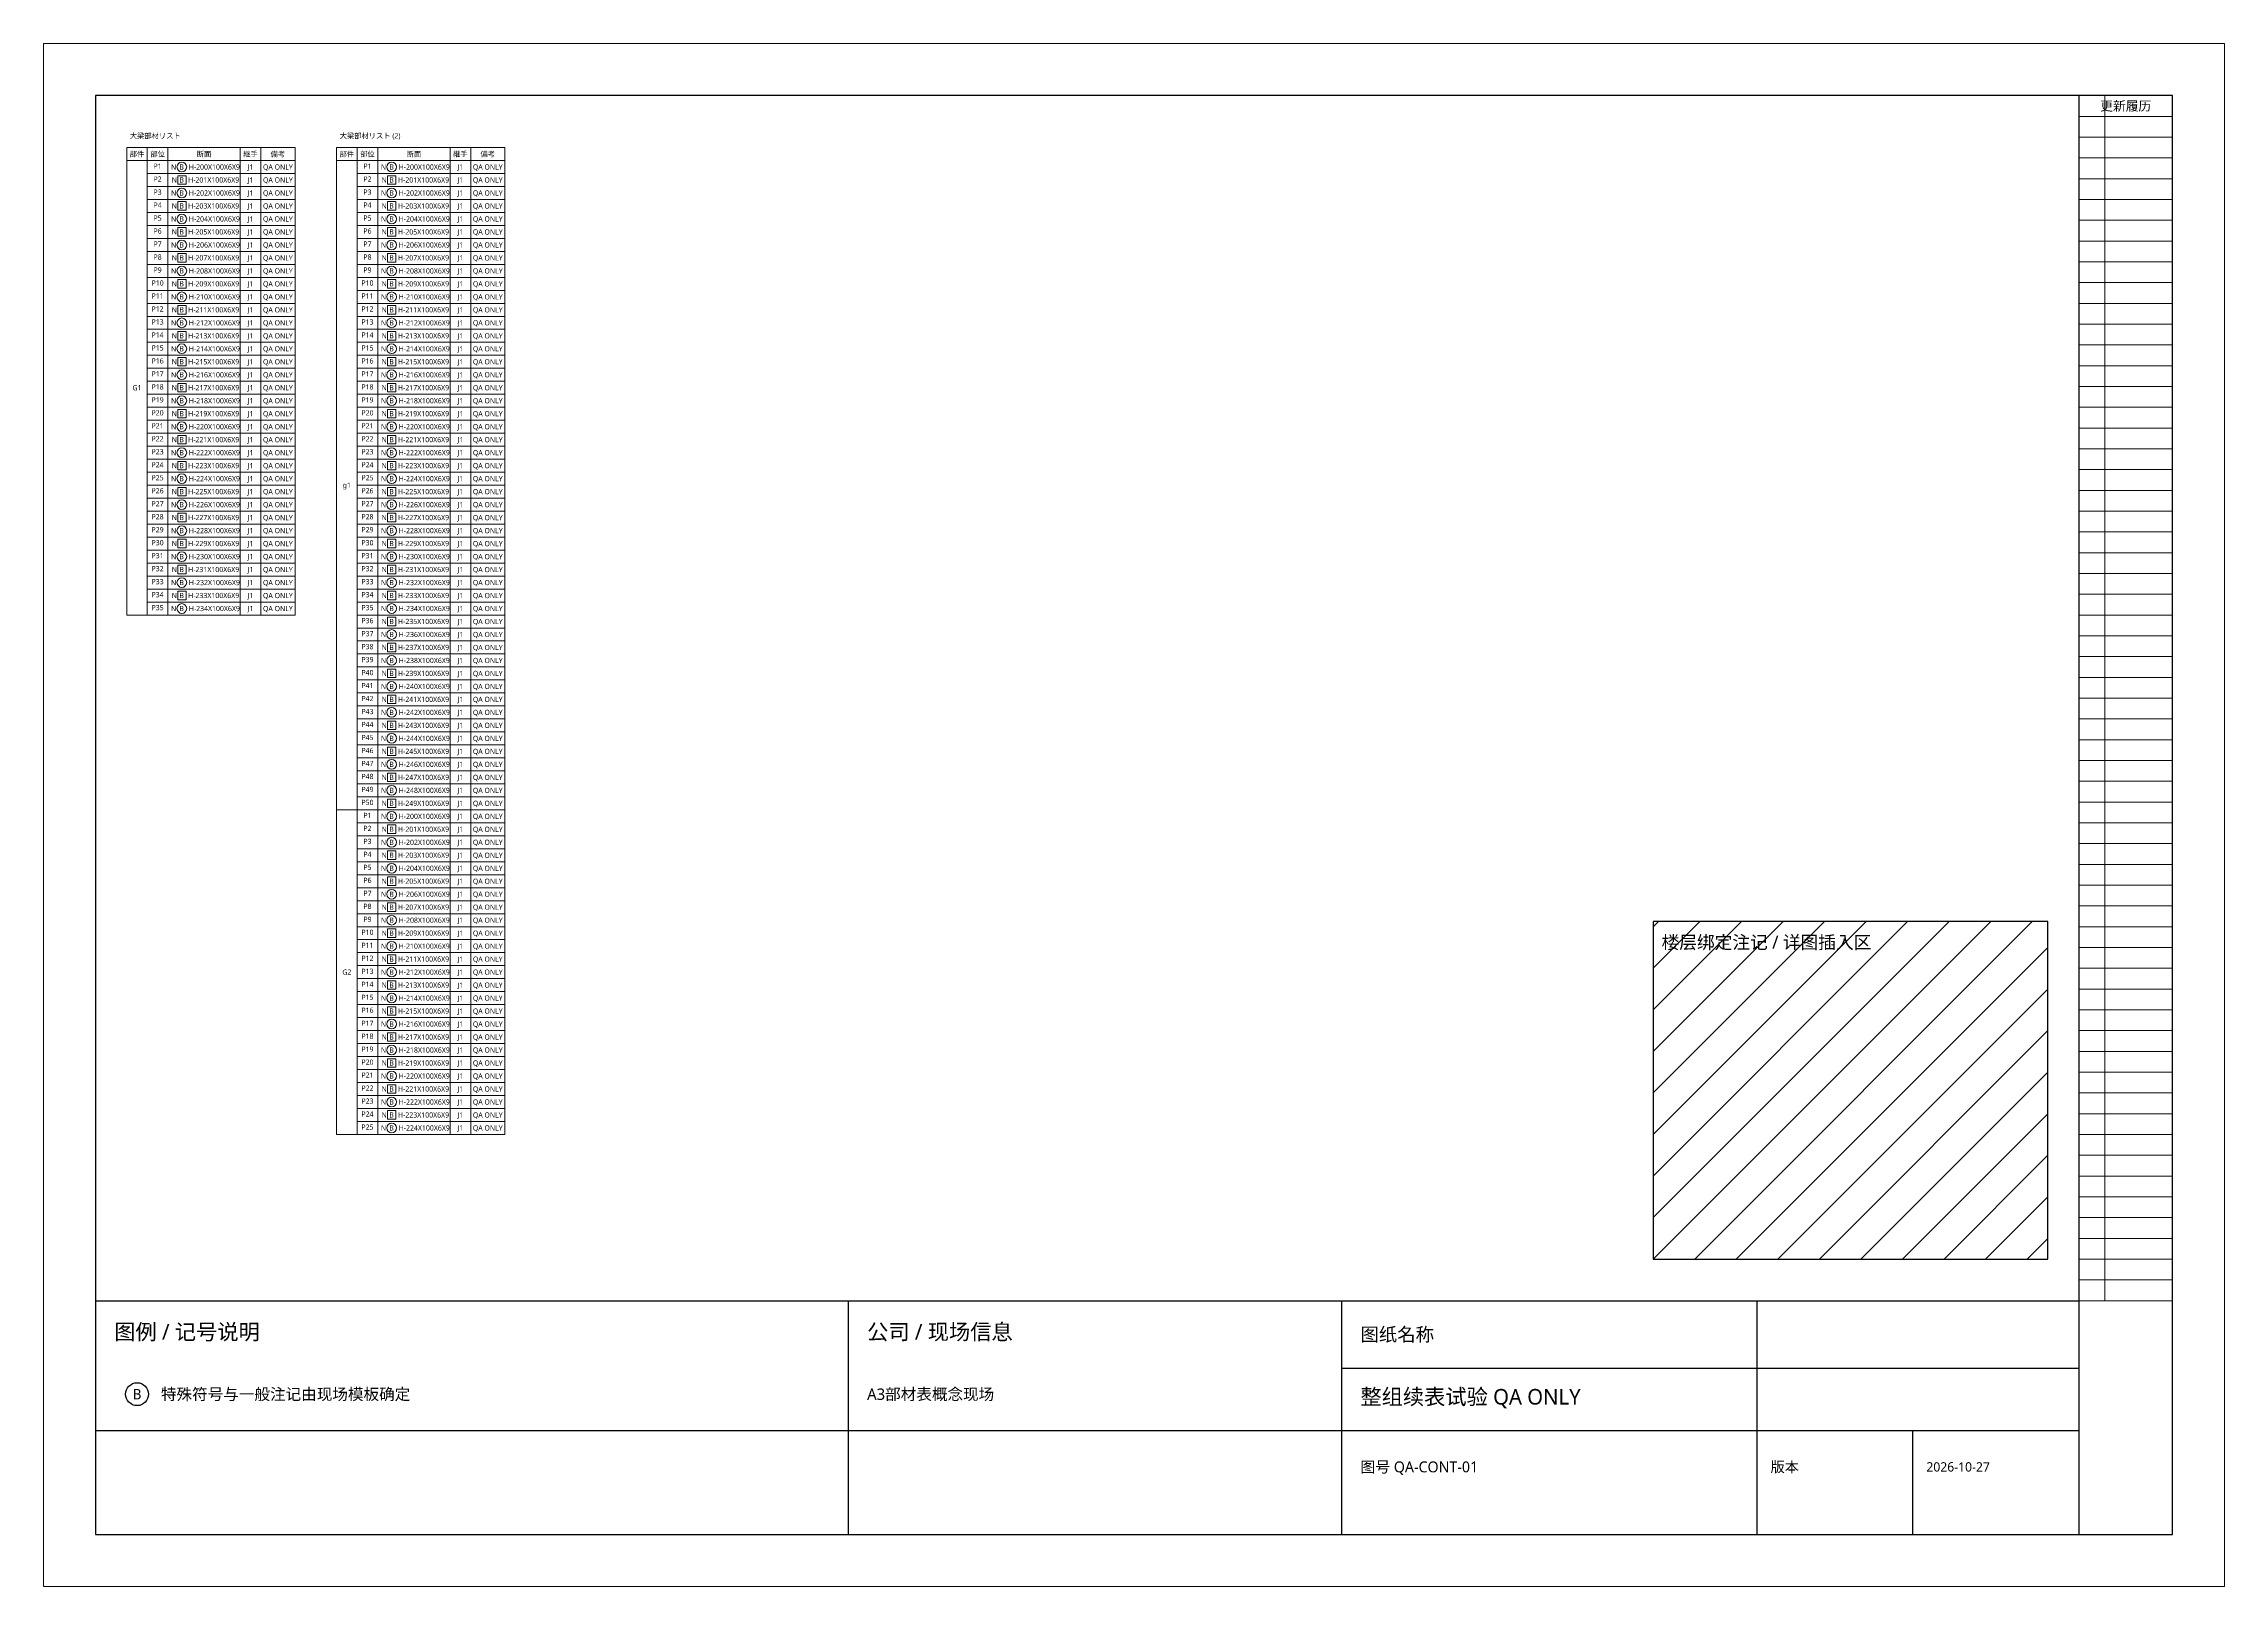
# Model space of a CAD drawing. Header units: millimetres. Extents: x 0 to 420, y 0 to 297.
import ezdxf
from ezdxf.enums import TextEntityAlignment as Align

# ---------------------------------------------------------------- set-up
doc = ezdxf.new("R2010")
doc.units = ezdxf.units.MM
for name, color, linetype in [('ALIGN_A3', 8, 'Continuous'), ('BORDER', 7, 'Continuous'), ('FIXED_INFO', 7, 'Continuous'), ('NOTE_INSERT', 6, 'Continuous'), ('REVISION', 1, 'Continuous'), ('TABLE_OOBARI', 3, 'Continuous'), ('TEXT', 7, 'Continuous')]:
    doc.layers.add(name, color=color, linetype=linetype)
doc.styles.add('MDG_CJK', font='NotoSansSC-VF.ttf')

# ---------------------------------------------------------------- blocks, each defined once
blk = doc.blocks.new('MDG_MAT_1FA7D49E33FD522B23D7')
at = {"lineweight": 13}
blk.add_circle((2.09, 0.5), 0.936, dxfattribs=at)
at = {"style": 'MDG_CJK'}
for s, p in [('N', (0, 0)), ('B', (1.62, 0))]:
    blk.add_text(s, height=1, dxfattribs=at).set_placement(p)
blk = doc.blocks.new('MDG_MAT_5EB7D1F36CDFFF83779C')
at = {"lineweight": 13}
for p, q in [((2.76, 1.32), (1.16, 1.32)), ((1.16, 1.32), (1.16, -0.32)), ((2.76, -0.32), (2.76, 1.32)), ((1.16, -0.32), (2.76, -0.32))]:
    blk.add_line(p, q, dxfattribs=at)
at = {"style": 'MDG_CJK'}
for s, p in [('N', (0, 0)), ('B', (1.48, 0))]:
    blk.add_text(s, height=1, dxfattribs=at).set_placement(p)

msp = doc.modelspace()

# ---------------------------------------------------------------- linework, layer by layer
at = {"layer": 'ALIGN_A3', "lineweight": 13}
for p, q in [((420, 297), (0, 297)), ((0, 297), (0, 0)), ((420, 0), (420, 297)), ((0, 0), (420, 0))]:
    msp.add_line(p, q, dxfattribs=at)
at = {"layer": 'BORDER', "lineweight": 30}
for p, q in [((410, 287), (10, 287)), ((10, 287), (10, 10)), ((410, 10), (410, 287)), ((10, 10), (410, 10))]:
    msp.add_line(p, q, dxfattribs=at)
at = {"layer": 'FIXED_INFO', "lineweight": 30}
msp.add_line((10, 55), (392, 55), dxfattribs=at)
at = {"layer": 'FIXED_INFO', "lineweight": 25}
for p, q in [((155, 10), (155, 55)), ((250, 10), (250, 55)), ((330, 10), (330, 55)), ((250, 42), (392, 42)), ((10, 30), (392, 30)), ((360, 10), (360, 30))]:
    msp.add_line(p, q, dxfattribs=at)
at = {"layer": 'FIXED_INFO'}
msp.add_circle((18, 37), 2.2, dxfattribs=at)
at = {"layer": 'NOTE_INSERT', "lineweight": 25}
for p, q in [((386, 128), (310, 128)), ((310, 128), (310, 63)), ((386, 63), (386, 128)), ((310, 63), (386, 63))]:
    msp.add_line(p, q, dxfattribs=at)
at = {"layer": 'NOTE_INSERT', "lineweight": 9}
for p, q in [((310, 63), (375, 128)), ((310, 71), (367, 128)), ((310, 79), (359, 128)), ((310, 87), (351, 128)), ((310, 95), (343, 128)), ((310, 103), (335, 128)), ((310, 111), (327, 128)), ((310, 119), (319, 128)), ((310, 127), (311, 128)), ((318, 63), (383, 128)), ((326, 63), (386, 123)), ((334, 63), (386, 115)), ((342, 63), (386, 107)), ((350, 63), (386, 99)), ((358, 63), (386, 91)), ((366, 63), (386, 83)), ((374, 63), (386, 75)), ((382, 63), (386, 67))]:
    msp.add_line(p, q, dxfattribs=at)
at = {"layer": 'REVISION', "lineweight": 30}
msp.add_line((392, 10), (392, 287), dxfattribs=at)
at = {"layer": 'REVISION', "lineweight": 13}
for p, q in [((392, 287), (410, 287)), ((392, 283), (410, 283)), ((392, 279), (410, 279)), ((392, 275), (410, 275)), ((392, 271), (410, 271)), ((392, 267), (410, 267)), ((392, 263), (410, 263)), ((392, 259), (410, 259)), ((392, 255), (410, 255)), ((392, 251), (410, 251)), ((392, 247), (410, 247)), ((392, 243), (410, 243)), ((392, 239), (410, 239)), ((392, 235), (410, 235)), ((392, 231), (410, 231)), ((392, 227), (410, 227)), ((392, 223), (410, 223)), ((392, 219), (410, 219)), ((392, 215), (410, 215)), ((392, 211), (410, 211)), ((392, 207), (410, 207)), ((392, 203), (410, 203)), ((392, 199), (410, 199)), ((392, 195), (410, 195)), ((392, 191), (410, 191)), ((392, 187), (410, 187)), ((392, 183), (410, 183)), ((392, 179), (410, 179)), ((392, 175), (410, 175)), ((392, 171), (410, 171)), ((392, 167), (410, 167)), ((392, 163), (410, 163)), ((392, 159), (410, 159)), ((392, 155), (410, 155)), ((392, 151), (410, 151)), ((392, 147), (410, 147)), ((392, 143), (410, 143)), ((392, 139), (410, 139)), ((392, 135), (410, 135)), ((392, 131), (410, 131)), ((392, 127), (410, 127)), ((392, 123), (410, 123)), ((392, 119), (410, 119)), ((392, 115), (410, 115)), ((392, 111), (410, 111)), ((392, 107), (410, 107)), ((392, 103), (410, 103)), ((392, 99), (410, 99)), ((392, 95), (410, 95)), ((392, 91), (410, 91)), ((392, 87), (410, 87)), ((392, 83), (410, 83)), ((392, 79), (410, 79)), ((392, 75), (410, 75)), ((392, 71), (410, 71)), ((392, 67), (410, 67)), ((392, 63), (410, 63)), ((392, 59), (410, 59)), ((392, 55), (410, 55))]:
    msp.add_line(p, q, dxfattribs=at)
at = {"layer": 'REVISION', "lineweight": 15}
msp.add_line((397, 55), (397, 287), dxfattribs=at)
at = {"layer": 'TABLE_OOBARI', "lineweight": 13}
for p, q in [((48.42, 277), (16, 277)), ((16, 277), (16, 187)), ((16, 274.5), (48.42, 274.5)), ((48.42, 187), (48.42, 277)), ((88.84, 277), (56.42, 277)), ((56.42, 277), (56.42, 87)), ((56.42, 274.5), (88.84, 274.5)), ((88.84, 87), (88.84, 277)), ((16, 187), (48.42, 187)), ((56.42, 87), (88.84, 87))]:
    msp.add_line(p, q, dxfattribs=at)
at = {"layer": 'TABLE_OOBARI', "lineweight": 9}
for p, q in [((19.96, 187), (19.96, 277)), ((23.93, 187), (23.93, 277)), ((37.86, 187), (37.86, 277)), ((41.83, 187), (41.83, 277)), ((60.39, 87), (60.39, 277)), ((64.35, 87), (64.35, 277)), ((78.28, 87), (78.28, 277)), ((82.25, 87), (82.25, 277)), ((19.96, 272), (48.42, 272)), ((19.96, 269.5), (48.42, 269.5)), ((60.39, 272), (88.84, 272)), ((60.39, 269.5), (88.84, 269.5)), ((19.96, 267), (48.42, 267)), ((60.39, 267), (88.84, 267)), ((19.96, 264.5), (48.42, 264.5)), ((19.96, 262), (48.42, 262)), ((60.39, 264.5), (88.84, 264.5)), ((60.39, 262), (88.84, 262)), ((19.96, 259.5), (48.42, 259.5)), ((19.96, 257), (48.42, 257)), ((60.39, 259.5), (88.84, 259.5)), ((60.39, 257), (88.84, 257)), ((19.96, 254.5), (48.42, 254.5)), ((19.96, 252), (48.42, 252)), ((60.39, 254.5), (88.84, 254.5)), ((60.39, 252), (88.84, 252)), ((19.96, 249.5), (48.42, 249.5)), ((60.39, 249.5), (88.84, 249.5)), ((19.96, 247), (48.42, 247)), ((19.96, 244.5), (48.42, 244.5)), ((60.39, 247), (88.84, 247)), ((60.39, 244.5), (88.84, 244.5)), ((19.96, 242), (48.42, 242)), ((19.96, 239.5), (48.42, 239.5)), ((60.39, 242), (88.84, 242)), ((60.39, 239.5), (88.84, 239.5)), ((19.96, 237), (48.42, 237)), ((60.39, 237), (88.84, 237)), ((19.96, 234.5), (48.42, 234.5)), ((19.96, 232), (48.42, 232)), ((60.39, 234.5), (88.84, 234.5)), ((60.39, 232), (88.84, 232)), ((19.96, 229.5), (48.42, 229.5)), ((19.96, 227), (48.42, 227)), ((60.39, 229.5), (88.84, 229.5)), ((60.39, 227), (88.84, 227)), ((19.96, 224.5), (48.42, 224.5)), ((60.39, 224.5), (88.84, 224.5)), ((19.96, 222), (48.42, 222)), ((19.96, 219.5), (48.42, 219.5)), ((60.39, 222), (88.84, 222)), ((60.39, 219.5), (88.84, 219.5)), ((19.96, 217), (48.42, 217)), ((19.96, 214.5), (48.42, 214.5)), ((60.39, 217), (88.84, 217)), ((60.39, 214.5), (88.84, 214.5)), ((19.96, 212), (48.42, 212)), ((60.39, 212), (88.84, 212)), ((19.96, 209.5), (48.42, 209.5)), ((19.96, 207), (48.42, 207)), ((60.39, 209.5), (88.84, 209.5)), ((60.39, 207), (88.84, 207)), ((19.96, 204.5), (48.42, 204.5)), ((19.96, 202), (48.42, 202)), ((60.39, 204.5), (88.84, 204.5)), ((60.39, 202), (88.84, 202)), ((19.96, 199.5), (48.42, 199.5)), ((60.39, 199.5), (88.84, 199.5)), ((19.96, 197), (48.42, 197)), ((19.96, 194.5), (48.42, 194.5)), ((60.39, 197), (88.84, 197)), ((60.39, 194.5), (88.84, 194.5)), ((19.96, 192), (48.42, 192)), ((19.96, 189.5), (48.42, 189.5)), ((60.39, 192), (88.84, 192)), ((60.39, 189.5), (88.84, 189.5)), ((16, 187), (48.42, 187)), ((60.39, 187), (88.84, 187)), ((60.39, 184.5), (88.84, 184.5)), ((60.39, 182), (88.84, 182)), ((60.39, 179.5), (88.84, 179.5)), ((60.39, 177), (88.84, 177)), ((60.39, 174.5), (88.84, 174.5)), ((60.39, 172), (88.84, 172)), ((60.39, 169.5), (88.84, 169.5)), ((60.39, 167), (88.84, 167)), ((60.39, 164.5), (88.84, 164.5)), ((60.39, 162), (88.84, 162)), ((60.39, 159.5), (88.84, 159.5)), ((60.39, 157), (88.84, 157)), ((60.39, 154.5), (88.84, 154.5)), ((60.39, 152), (88.84, 152)), ((56.42, 149.5), (88.84, 149.5)), ((60.39, 147), (88.84, 147)), ((60.39, 144.5), (88.84, 144.5)), ((60.39, 142), (88.84, 142)), ((60.39, 139.5), (88.84, 139.5)), ((60.39, 137), (88.84, 137)), ((60.39, 134.5), (88.84, 134.5)), ((60.39, 132), (88.84, 132)), ((60.39, 129.5), (88.84, 129.5)), ((60.39, 127), (88.84, 127)), ((60.39, 124.5), (88.84, 124.5)), ((60.39, 122), (88.84, 122)), ((60.39, 119.5), (88.84, 119.5)), ((60.39, 117), (88.84, 117)), ((60.39, 114.5), (88.84, 114.5)), ((60.39, 112), (88.84, 112)), ((60.39, 109.5), (88.84, 109.5)), ((60.39, 107), (88.84, 107)), ((60.39, 104.5), (88.84, 104.5)), ((60.39, 102), (88.84, 102)), ((60.39, 99.5), (88.84, 99.5)), ((60.39, 97), (88.84, 97)), ((60.39, 94.5), (88.84, 94.5)), ((60.39, 92), (88.84, 92)), ((60.39, 89.5), (88.84, 89.5)), ((56.42, 87), (88.84, 87))]:
    msp.add_line(p, q, dxfattribs=at)

# ---------------------------------------------------------------- block references
at = {"layer": 'TEXT'}
for name, p in [('MDG_MAT_1FA7D49E33FD522B23D7', (24.53, 272.75)), ('MDG_MAT_1FA7D49E33FD522B23D7', (64.96, 272.75)), ('MDG_MAT_1FA7D49E33FD522B23D7', (24.53, 267.75)), ('MDG_MAT_5EB7D1F36CDFFF83779C', (24.67, 270.26)), ('MDG_MAT_1FA7D49E33FD522B23D7', (64.96, 267.75)), ('MDG_MAT_5EB7D1F36CDFFF83779C', (65.09, 270.26)), ('MDG_MAT_5EB7D1F36CDFFF83779C', (24.67, 265.26)), ('MDG_MAT_5EB7D1F36CDFFF83779C', (65.09, 265.26)), ('MDG_MAT_1FA7D49E33FD522B23D7', (24.53, 262.75)), ('MDG_MAT_5EB7D1F36CDFFF83779C', (24.67, 260.26)), ('MDG_MAT_1FA7D49E33FD522B23D7', (64.96, 262.75)), ('MDG_MAT_5EB7D1F36CDFFF83779C', (65.09, 260.26)), ('MDG_MAT_1FA7D49E33FD522B23D7', (24.53, 257.75)), ('MDG_MAT_5EB7D1F36CDFFF83779C', (24.67, 255.26)), ('MDG_MAT_1FA7D49E33FD522B23D7', (64.96, 257.75)), ('MDG_MAT_5EB7D1F36CDFFF83779C', (65.09, 255.26)), ('MDG_MAT_1FA7D49E33FD522B23D7', (24.53, 252.75)), ('MDG_MAT_1FA7D49E33FD522B23D7', (64.96, 252.75)), ('MDG_MAT_1FA7D49E33FD522B23D7', (24.53, 247.75)), ('MDG_MAT_5EB7D1F36CDFFF83779C', (24.67, 250.26)), ('MDG_MAT_1FA7D49E33FD522B23D7', (64.96, 247.75)), ('MDG_MAT_5EB7D1F36CDFFF83779C', (65.09, 250.26)), ('MDG_MAT_1FA7D49E33FD522B23D7', (24.53, 242.75)), ('MDG_MAT_5EB7D1F36CDFFF83779C', (24.67, 245.26)), ('MDG_MAT_1FA7D49E33FD522B23D7', (64.96, 242.75)), ('MDG_MAT_5EB7D1F36CDFFF83779C', (65.09, 245.26)), ('MDG_MAT_5EB7D1F36CDFFF83779C', (24.67, 240.26)), ('MDG_MAT_5EB7D1F36CDFFF83779C', (65.09, 240.26)), ('MDG_MAT_1FA7D49E33FD522B23D7', (24.53, 237.75)), ('MDG_MAT_5EB7D1F36CDFFF83779C', (24.67, 235.26)), ('MDG_MAT_1FA7D49E33FD522B23D7', (64.96, 237.75)), ('MDG_MAT_5EB7D1F36CDFFF83779C', (65.09, 235.26)), ('MDG_MAT_1FA7D49E33FD522B23D7', (24.53, 232.75)), ('MDG_MAT_5EB7D1F36CDFFF83779C', (24.67, 230.26)), ('MDG_MAT_1FA7D49E33FD522B23D7', (64.96, 232.75)), ('MDG_MAT_5EB7D1F36CDFFF83779C', (65.09, 230.26)), ('MDG_MAT_1FA7D49E33FD522B23D7', (24.53, 227.75)), ('MDG_MAT_1FA7D49E33FD522B23D7', (64.96, 227.75)), ('MDG_MAT_1FA7D49E33FD522B23D7', (24.53, 222.75)), ('MDG_MAT_5EB7D1F36CDFFF83779C', (24.67, 225.26)), ('MDG_MAT_1FA7D49E33FD522B23D7', (64.96, 222.75)), ('MDG_MAT_5EB7D1F36CDFFF83779C', (65.09, 225.26)), ('MDG_MAT_1FA7D49E33FD522B23D7', (24.53, 217.75)), ('MDG_MAT_5EB7D1F36CDFFF83779C', (24.67, 220.26)), ('MDG_MAT_1FA7D49E33FD522B23D7', (64.96, 217.75)), ('MDG_MAT_5EB7D1F36CDFFF83779C', (65.09, 220.26)), ('MDG_MAT_5EB7D1F36CDFFF83779C', (24.67, 215.26)), ('MDG_MAT_5EB7D1F36CDFFF83779C', (65.09, 215.26)), ('MDG_MAT_1FA7D49E33FD522B23D7', (24.53, 212.75)), ('MDG_MAT_5EB7D1F36CDFFF83779C', (24.67, 210.26)), ('MDG_MAT_1FA7D49E33FD522B23D7', (64.96, 212.75)), ('MDG_MAT_5EB7D1F36CDFFF83779C', (65.09, 210.26)), ('MDG_MAT_1FA7D49E33FD522B23D7', (24.53, 207.75)), ('MDG_MAT_5EB7D1F36CDFFF83779C', (24.67, 205.26)), ('MDG_MAT_1FA7D49E33FD522B23D7', (64.96, 207.75)), ('MDG_MAT_5EB7D1F36CDFFF83779C', (65.09, 205.26)), ('MDG_MAT_1FA7D49E33FD522B23D7', (24.53, 202.75)), ('MDG_MAT_1FA7D49E33FD522B23D7', (64.96, 202.75)), ('MDG_MAT_1FA7D49E33FD522B23D7', (24.53, 197.75)), ('MDG_MAT_5EB7D1F36CDFFF83779C', (24.67, 200.26)), ('MDG_MAT_1FA7D49E33FD522B23D7', (64.96, 197.75)), ('MDG_MAT_5EB7D1F36CDFFF83779C', (65.09, 200.26)), ('MDG_MAT_1FA7D49E33FD522B23D7', (24.53, 192.75)), ('MDG_MAT_5EB7D1F36CDFFF83779C', (24.67, 195.26)), ('MDG_MAT_1FA7D49E33FD522B23D7', (64.96, 192.75)), ('MDG_MAT_5EB7D1F36CDFFF83779C', (65.09, 195.26)), ('MDG_MAT_1FA7D49E33FD522B23D7', (24.53, 187.75)), ('MDG_MAT_5EB7D1F36CDFFF83779C', (24.67, 190.26)), ('MDG_MAT_1FA7D49E33FD522B23D7', (64.96, 187.75)), ('MDG_MAT_5EB7D1F36CDFFF83779C', (65.09, 190.26)), ('MDG_MAT_5EB7D1F36CDFFF83779C', (65.09, 185.26)), ('MDG_MAT_1FA7D49E33FD522B23D7', (64.96, 182.75)), ('MDG_MAT_5EB7D1F36CDFFF83779C', (65.09, 180.26)), ('MDG_MAT_1FA7D49E33FD522B23D7', (64.96, 177.75)), ('MDG_MAT_5EB7D1F36CDFFF83779C', (65.09, 175.26)), ('MDG_MAT_1FA7D49E33FD522B23D7', (64.96, 172.75)), ('MDG_MAT_1FA7D49E33FD522B23D7', (64.96, 167.75)), ('MDG_MAT_5EB7D1F36CDFFF83779C', (65.09, 170.26)), ('MDG_MAT_1FA7D49E33FD522B23D7', (64.96, 162.75)), ('MDG_MAT_5EB7D1F36CDFFF83779C', (65.09, 165.26)), ('MDG_MAT_5EB7D1F36CDFFF83779C', (65.09, 160.26)), ('MDG_MAT_1FA7D49E33FD522B23D7', (64.96, 157.75)), ('MDG_MAT_5EB7D1F36CDFFF83779C', (65.09, 155.26)), ('MDG_MAT_1FA7D49E33FD522B23D7', (64.96, 152.75)), ('MDG_MAT_5EB7D1F36CDFFF83779C', (65.09, 150.26)), ('MDG_MAT_1FA7D49E33FD522B23D7', (64.96, 147.75)), ('MDG_MAT_1FA7D49E33FD522B23D7', (64.96, 142.75)), ('MDG_MAT_5EB7D1F36CDFFF83779C', (65.09, 145.26)), ('MDG_MAT_1FA7D49E33FD522B23D7', (64.96, 137.75)), ('MDG_MAT_5EB7D1F36CDFFF83779C', (65.09, 140.26)), ('MDG_MAT_5EB7D1F36CDFFF83779C', (65.09, 135.26)), ('MDG_MAT_1FA7D49E33FD522B23D7', (64.96, 132.75)), ('MDG_MAT_5EB7D1F36CDFFF83779C', (65.09, 130.26)), ('MDG_MAT_1FA7D49E33FD522B23D7', (64.96, 127.75)), ('MDG_MAT_5EB7D1F36CDFFF83779C', (65.09, 125.26)), ('MDG_MAT_1FA7D49E33FD522B23D7', (64.96, 122.75)), ('MDG_MAT_1FA7D49E33FD522B23D7', (64.96, 117.75)), ('MDG_MAT_5EB7D1F36CDFFF83779C', (65.09, 120.26)), ('MDG_MAT_1FA7D49E33FD522B23D7', (64.96, 112.75)), ('MDG_MAT_5EB7D1F36CDFFF83779C', (65.09, 115.26)), ('MDG_MAT_5EB7D1F36CDFFF83779C', (65.09, 110.26)), ('MDG_MAT_1FA7D49E33FD522B23D7', (64.96, 107.75)), ('MDG_MAT_5EB7D1F36CDFFF83779C', (65.09, 105.26)), ('MDG_MAT_1FA7D49E33FD522B23D7', (64.96, 102.75)), ('MDG_MAT_5EB7D1F36CDFFF83779C', (65.09, 100.26)), ('MDG_MAT_1FA7D49E33FD522B23D7', (64.96, 97.75)), ('MDG_MAT_1FA7D49E33FD522B23D7', (64.96, 92.75)), ('MDG_MAT_5EB7D1F36CDFFF83779C', (65.09, 95.26)), ('MDG_MAT_1FA7D49E33FD522B23D7', (64.96, 87.75)), ('MDG_MAT_5EB7D1F36CDFFF83779C', (65.09, 90.26))]:
    msp.add_blockref(name, p, dxfattribs=at)

# ---------------------------------------------------------------- texts
at = {"layer": 'NOTE_INSERT', "style": 'MDG_CJK'}
msp.add_text('楼层绑定注记 / 详图插入区', height=2.5, dxfattribs=at).set_placement((311.6, 124), align=Align.MIDDLE_LEFT)
at = {"layer": 'REVISION', "style": 'MDG_CJK'}
msp.add_text('更新履历', height=1.8, dxfattribs=at).set_placement((401, 285), align=Align.MIDDLE_CENTER)
at = {"layer": 'TEXT', "style": 'MDG_CJK'}
for s, height, p in [('大梁部材リスト', 1, (16.6, 279.25)), ('大梁部材リスト (2)', 1, (57.02, 279.25)), ('图例 / 记号说明', 3, (13.6, 49)), ('公司 / 现场信息', 3, (158.6, 49)), ('图纸名称', 2.6, (253.6, 48.5)), ('特殊符号与一般注记由现场模板确定', 2.2, (22.6, 37)), ('A3部材表概念现场', 2.2, (158.6, 37)), ('整组续表试验 QA ONLY', 3, (253.6, 36.5)), ('图号 QA-CONT-01', 2.1, (253.6, 23)), ('版本', 2, (332.6, 23)), ('2026-10-27', 1.8, (362.6, 23))]:
    msp.add_text(s, height=height, dxfattribs=at).set_placement(p, align=Align.MIDDLE_LEFT)
for s, height, p in [('部件', 1, (17.98, 275.75)), ('部位', 1, (21.95, 275.75)), ('P1', 1, (21.95, 273.42)), ('断面', 1, (30.9, 275.75)), ('継手', 1, (39.85, 275.75)), ('J1', 1, (39.85, 273.25)), ('QA ONLY', 1, (45.12, 273.25)), ('備考', 1, (45.12, 275.75)), ('部件', 1, (58.4, 275.75)), ('部位', 1, (62.37, 275.75)), ('P1', 1, (62.37, 273.42)), ('断面', 1, (71.32, 275.75)), ('継手', 1, (80.27, 275.75)), ('J1', 1, (80.27, 273.25)), ('QA ONLY', 1, (85.54, 273.25)), ('備考', 1, (85.54, 275.75)), ('P2', 1, (21.95, 270.92)), ('P3', 1, (21.95, 268.42)), ('J1', 1, (39.85, 270.75)), ('QA ONLY', 1, (45.12, 270.75)), ('P2', 1, (62.37, 270.92)), ('P3', 1, (62.37, 268.42)), ('J1', 1, (80.27, 270.75)), ('QA ONLY', 1, (85.54, 270.75)), ('P4', 1, (21.95, 265.92)), ('J1', 1, (39.85, 268.25)), ('J1', 1, (39.85, 265.75)), ('QA ONLY', 1, (45.12, 268.25)), ('QA ONLY', 1, (45.12, 265.75)), ('P4', 1, (62.37, 265.92)), ('J1', 1, (80.27, 268.25)), ('J1', 1, (80.27, 265.75)), ('QA ONLY', 1, (85.54, 268.25)), ('QA ONLY', 1, (85.54, 265.75)), ('P5', 1, (21.95, 263.42)), ('P6', 1, (21.95, 260.92)), ('J1', 1, (39.85, 263.25)), ('J1', 1, (39.85, 260.75)), ('QA ONLY', 1, (45.12, 263.25)), ('QA ONLY', 1, (45.12, 260.75)), ('P5', 1, (62.37, 263.42)), ('P6', 1, (62.37, 260.92)), ('J1', 1, (80.27, 263.25)), ('J1', 1, (80.27, 260.75)), ('QA ONLY', 1, (85.54, 263.25)), ('QA ONLY', 1, (85.54, 260.75)), ('P7', 1, (21.95, 258.42)), ('P8', 1, (21.95, 255.92)), ('J1', 1, (39.85, 258.25)), ('J1', 1, (39.85, 255.75)), ('QA ONLY', 1, (45.12, 258.25)), ('QA ONLY', 1, (45.12, 255.75)), ('P7', 1, (62.37, 258.42)), ('P8', 1, (62.37, 255.92)), ('J1', 1, (80.27, 258.25)), ('J1', 1, (80.27, 255.75)), ('QA ONLY', 1, (85.54, 258.25)), ('QA ONLY', 1, (85.54, 255.75)), ('P9', 1, (21.95, 253.42)), ('J1', 1, (39.85, 253.25)), ('QA ONLY', 1, (45.12, 253.25)), ('P9', 1, (62.37, 253.42)), ('J1', 1, (80.27, 253.25)), ('QA ONLY', 1, (85.54, 253.25)), ('P10', 1, (21.95, 250.92)), ('P11', 1, (21.95, 248.42)), ('J1', 1, (39.85, 250.75)), ('J1', 1, (39.85, 248.25)), ('QA ONLY', 1, (45.12, 250.75)), ('QA ONLY', 1, (45.12, 248.25)), ('P10', 1, (62.37, 250.92)), ('P11', 1, (62.37, 248.42)), ('J1', 1, (80.27, 250.75)), ('J1', 1, (80.27, 248.25)), ('QA ONLY', 1, (85.54, 250.75)), ('QA ONLY', 1, (85.54, 248.25)), ('P12', 1, (21.95, 245.92)), ('P13', 1, (21.95, 243.42)), ('J1', 1, (39.85, 245.75)), ('J1', 1, (39.85, 243.25)), ('QA ONLY', 1, (45.12, 245.75)), ('QA ONLY', 1, (45.12, 243.25)), ('P12', 1, (62.37, 245.92)), ('P13', 1, (62.37, 243.42)), ('J1', 1, (80.27, 245.75)), ('J1', 1, (80.27, 243.25)), ('QA ONLY', 1, (85.54, 245.75)), ('QA ONLY', 1, (85.54, 243.25)), ('P14', 1, (21.95, 240.92)), ('J1', 1, (39.85, 240.75)), ('QA ONLY', 1, (45.12, 240.75)), ('P14', 1, (62.37, 240.92)), ('J1', 1, (80.27, 240.75)), ('QA ONLY', 1, (85.54, 240.75)), ('P15', 1, (21.95, 238.42)), ('P16', 1, (21.95, 235.92)), ('J1', 1, (39.85, 238.25)), ('J1', 1, (39.85, 235.75)), ('QA ONLY', 1, (45.12, 238.25)), ('QA ONLY', 1, (45.12, 235.75)), ('P15', 1, (62.37, 238.42)), ('P16', 1, (62.37, 235.92)), ('J1', 1, (80.27, 238.25)), ('J1', 1, (80.27, 235.75)), ('QA ONLY', 1, (85.54, 238.25)), ('QA ONLY', 1, (85.54, 235.75)), ('G1', 1, (17.98, 230.75)), ('P17', 1, (21.95, 233.42)), ('P18', 1, (21.95, 230.92)), ('J1', 1, (39.85, 233.25)), ('J1', 1, (39.85, 230.75)), ('QA ONLY', 1, (45.12, 233.25)), ('QA ONLY', 1, (45.12, 230.75)), ('P17', 1, (62.37, 233.42)), ('P18', 1, (62.37, 230.92)), ('J1', 1, (80.27, 233.25)), ('J1', 1, (80.27, 230.75)), ('QA ONLY', 1, (85.54, 233.25)), ('QA ONLY', 1, (85.54, 230.75)), ('P19', 1, (21.95, 228.42)), ('J1', 1, (39.85, 228.25)), ('QA ONLY', 1, (45.12, 228.25)), ('P19', 1, (62.37, 228.42)), ('J1', 1, (80.27, 228.25)), ('QA ONLY', 1, (85.54, 228.25)), ('P20', 1, (21.95, 225.92)), ('P21', 1, (21.95, 223.42)), ('J1', 1, (39.85, 225.75)), ('J1', 1, (39.85, 223.25)), ('QA ONLY', 1, (45.12, 225.75)), ('QA ONLY', 1, (45.12, 223.25)), ('P20', 1, (62.37, 225.92)), ('P21', 1, (62.37, 223.42)), ('J1', 1, (80.27, 225.75)), ('J1', 1, (80.27, 223.25)), ('QA ONLY', 1, (85.54, 225.75)), ('QA ONLY', 1, (85.54, 223.25)), ('P22', 1, (21.95, 220.92)), ('P23', 1, (21.95, 218.42)), ('J1', 1, (39.85, 220.75)), ('J1', 1, (39.85, 218.25)), ('QA ONLY', 1, (45.12, 220.75)), ('QA ONLY', 1, (45.12, 218.25)), ('P22', 1, (62.37, 220.92)), ('P23', 1, (62.37, 218.42)), ('J1', 1, (80.27, 220.75)), ('J1', 1, (80.27, 218.25)), ('QA ONLY', 1, (85.54, 220.75)), ('QA ONLY', 1, (85.54, 218.25)), ('P24', 1, (21.95, 215.92)), ('J1', 1, (39.85, 215.75)), ('QA ONLY', 1, (45.12, 215.75)), ('P24', 1, (62.37, 215.92)), ('J1', 1, (80.27, 215.75)), ('QA ONLY', 1, (85.54, 215.75)), ('P25', 1, (21.95, 213.42)), ('P26', 1, (21.95, 210.92)), ('J1', 1, (39.85, 213.25)), ('J1', 1, (39.85, 210.75)), ('QA ONLY', 1, (45.12, 213.25)), ('QA ONLY', 1, (45.12, 210.75)), ('g1', 1, (58.4, 212)), ('P25', 1, (62.37, 213.42)), ('P26', 1, (62.37, 210.92)), ('J1', 1, (80.27, 213.25)), ('J1', 1, (80.27, 210.75)), ('QA ONLY', 1, (85.54, 213.25)), ('QA ONLY', 1, (85.54, 210.75)), ('P27', 1, (21.95, 208.42)), ('P28', 1, (21.95, 205.92)), ('J1', 1, (39.85, 208.25)), ('J1', 1, (39.85, 205.75)), ('QA ONLY', 1, (45.12, 208.25)), ('QA ONLY', 1, (45.12, 205.75)), ('P27', 1, (62.37, 208.42)), ('P28', 1, (62.37, 205.92)), ('J1', 1, (80.27, 208.25)), ('J1', 1, (80.27, 205.75)), ('QA ONLY', 1, (85.54, 208.25)), ('QA ONLY', 1, (85.54, 205.75)), ('P29', 1, (21.95, 203.42)), ('J1', 1, (39.85, 203.25)), ('QA ONLY', 1, (45.12, 203.25)), ('P29', 1, (62.37, 203.42)), ('J1', 1, (80.27, 203.25)), ('QA ONLY', 1, (85.54, 203.25)), ('P30', 1, (21.95, 200.92)), ('P31', 1, (21.95, 198.42)), ('J1', 1, (39.85, 200.75)), ('J1', 1, (39.85, 198.25)), ('QA ONLY', 1, (45.12, 200.75)), ('QA ONLY', 1, (45.12, 198.25)), ('P30', 1, (62.37, 200.92)), ('P31', 1, (62.37, 198.42)), ('J1', 1, (80.27, 200.75)), ('J1', 1, (80.27, 198.25)), ('QA ONLY', 1, (85.54, 200.75)), ('QA ONLY', 1, (85.54, 198.25)), ('P32', 1, (21.95, 195.92)), ('P33', 1, (21.95, 193.42)), ('J1', 1, (39.85, 195.75)), ('J1', 1, (39.85, 193.25)), ('QA ONLY', 1, (45.12, 195.75)), ('QA ONLY', 1, (45.12, 193.25)), ('P32', 1, (62.37, 195.92)), ('P33', 1, (62.37, 193.42)), ('J1', 1, (80.27, 195.75)), ('J1', 1, (80.27, 193.25)), ('QA ONLY', 1, (85.54, 195.75)), ('QA ONLY', 1, (85.54, 193.25)), ('P34', 1, (21.95, 190.92)), ('J1', 1, (39.85, 190.75)), ('QA ONLY', 1, (45.12, 190.75)), ('P34', 1, (62.37, 190.92)), ('J1', 1, (80.27, 190.75)), ('QA ONLY', 1, (85.54, 190.75)), ('P35', 1, (21.95, 188.42)), ('J1', 1, (39.85, 188.25)), ('QA ONLY', 1, (45.12, 188.25)), ('P35', 1, (62.37, 188.42)), ('P36', 1, (62.37, 185.92)), ('J1', 1, (80.27, 188.25)), ('J1', 1, (80.27, 185.75)), ('QA ONLY', 1, (85.54, 188.25)), ('QA ONLY', 1, (85.54, 185.75)), ('P37', 1, (62.37, 183.42)), ('P38', 1, (62.37, 180.92)), ('J1', 1, (80.27, 183.25)), ('J1', 1, (80.27, 180.75)), ('QA ONLY', 1, (85.54, 183.25)), ('QA ONLY', 1, (85.54, 180.75)), ('P39', 1, (62.37, 178.42)), ('P40', 1, (62.37, 175.92)), ('J1', 1, (80.27, 178.25)), ('QA ONLY', 1, (85.54, 178.25)), ('P41', 1, (62.37, 173.42)), ('J1', 1, (80.27, 175.75)), ('J1', 1, (80.27, 173.25)), ('QA ONLY', 1, (85.54, 175.75)), ('QA ONLY', 1, (85.54, 173.25)), ('P42', 1, (62.37, 170.92)), ('P43', 1, (62.37, 168.42)), ('J1', 1, (80.27, 170.75)), ('J1', 1, (80.27, 168.25)), ('QA ONLY', 1, (85.54, 170.75)), ('QA ONLY', 1, (85.54, 168.25)), ('P44', 1, (62.37, 165.92)), ('P45', 1, (62.37, 163.42)), ('J1', 1, (80.27, 165.75)), ('QA ONLY', 1, (85.54, 165.75)), ('P46', 1, (62.37, 160.92)), ('J1', 1, (80.27, 163.25)), ('J1', 1, (80.27, 160.75)), ('QA ONLY', 1, (85.54, 163.25)), ('QA ONLY', 1, (85.54, 160.75)), ('P47', 1, (62.37, 158.42)), ('P48', 1, (62.37, 155.92)), ('J1', 1, (80.27, 158.25)), ('J1', 1, (80.27, 155.75)), ('QA ONLY', 1, (85.54, 158.25)), ('QA ONLY', 1, (85.54, 155.75)), ('P49', 1, (62.37, 153.42)), ('P50', 1, (62.37, 150.92)), ('J1', 1, (80.27, 153.25)), ('J1', 1, (80.27, 150.75)), ('QA ONLY', 1, (85.54, 153.25)), ('QA ONLY', 1, (85.54, 150.75)), ('P1', 1, (62.37, 148.42)), ('J1', 1, (80.27, 148.25)), ('QA ONLY', 1, (85.54, 148.25)), ('P2', 1, (62.37, 145.92)), ('P3', 1, (62.37, 143.42)), ('J1', 1, (80.27, 145.75)), ('J1', 1, (80.27, 143.25)), ('QA ONLY', 1, (85.54, 145.75)), ('QA ONLY', 1, (85.54, 143.25)), ('P4', 1, (62.37, 140.92)), ('P5', 1, (62.37, 138.42)), ('J1', 1, (80.27, 140.75)), ('J1', 1, (80.27, 138.25)), ('QA ONLY', 1, (85.54, 140.75)), ('QA ONLY', 1, (85.54, 138.25)), ('P6', 1, (62.37, 135.92)), ('J1', 1, (80.27, 135.75)), ('QA ONLY', 1, (85.54, 135.75)), ('P7', 1, (62.37, 133.42)), ('P8', 1, (62.37, 130.92)), ('J1', 1, (80.27, 133.25)), ('J1', 1, (80.27, 130.75)), ('QA ONLY', 1, (85.54, 133.25)), ('QA ONLY', 1, (85.54, 130.75)), ('P10', 1, (62.37, 125.92)), ('P9', 1, (62.37, 128.42)), ('J1', 1, (80.27, 128.25)), ('J1', 1, (80.27, 125.75)), ('QA ONLY', 1, (85.54, 128.25)), ('QA ONLY', 1, (85.54, 125.75)), ('P11', 1, (62.37, 123.42)), ('J1', 1, (80.27, 123.25)), ('QA ONLY', 1, (85.54, 123.25)), ('G2', 1, (58.4, 118.25)), ('P12', 1, (62.37, 120.92)), ('P13', 1, (62.37, 118.42)), ('J1', 1, (80.27, 120.75)), ('J1', 1, (80.27, 118.25)), ('QA ONLY', 1, (85.54, 120.75)), ('QA ONLY', 1, (85.54, 118.25)), ('P14', 1, (62.37, 115.92)), ('P15', 1, (62.37, 113.42)), ('J1', 1, (80.27, 115.75)), ('J1', 1, (80.27, 113.25)), ('QA ONLY', 1, (85.54, 115.75)), ('QA ONLY', 1, (85.54, 113.25)), ('P16', 1, (62.37, 110.92)), ('J1', 1, (80.27, 110.75)), ('QA ONLY', 1, (85.54, 110.75)), ('P17', 1, (62.37, 108.42)), ('P18', 1, (62.37, 105.92)), ('J1', 1, (80.27, 108.25)), ('J1', 1, (80.27, 105.75)), ('QA ONLY', 1, (85.54, 108.25)), ('QA ONLY', 1, (85.54, 105.75)), ('P19', 1, (62.37, 103.42)), ('P20', 1, (62.37, 100.92)), ('J1', 1, (80.27, 103.25)), ('J1', 1, (80.27, 100.75)), ('QA ONLY', 1, (85.54, 103.25)), ('QA ONLY', 1, (85.54, 100.75)), ('P21', 1, (62.37, 98.42)), ('J1', 1, (80.27, 98.25)), ('QA ONLY', 1, (85.54, 98.25)), ('P22', 1, (62.37, 95.92)), ('P23', 1, (62.37, 93.42)), ('J1', 1, (80.27, 95.75)), ('J1', 1, (80.27, 93.25)), ('QA ONLY', 1, (85.54, 95.75)), ('QA ONLY', 1, (85.54, 93.25)), ('P24', 1, (62.37, 90.92)), ('P25', 1, (62.37, 88.42)), ('J1', 1, (80.27, 90.75)), ('J1', 1, (80.27, 88.25)), ('QA ONLY', 1, (85.54, 90.75)), ('QA ONLY', 1, (85.54, 88.25)), ('B', 2, (18, 37))]:
    msp.add_text(s, height=height, dxfattribs=at).set_placement(p, align=Align.MIDDLE_CENTER)
for s, p in [('H-200X100X6X9', (27.96, 272.75)), ('H-200X100X6X9', (68.39, 272.75)), ('H-201X100X6X9', (27.83, 270.26)), ('H-201X100X6X9', (68.25, 270.26)), ('H-203X100X6X9', (27.83, 265.26)), ('H-202X100X6X9', (27.96, 267.75)), ('H-203X100X6X9', (68.25, 265.26)), ('H-202X100X6X9', (68.39, 267.75)), ('H-205X100X6X9', (27.83, 260.26)), ('H-204X100X6X9', (27.96, 262.75)), ('H-205X100X6X9', (68.25, 260.26)), ('H-204X100X6X9', (68.39, 262.75)), ('H-207X100X6X9', (27.83, 255.26)), ('H-206X100X6X9', (27.96, 257.75)), ('H-207X100X6X9', (68.25, 255.26)), ('H-206X100X6X9', (68.39, 257.75)), ('H-208X100X6X9', (27.96, 252.75)), ('H-208X100X6X9', (68.39, 252.75)), ('H-209X100X6X9', (27.83, 250.26)), ('H-210X100X6X9', (27.96, 247.75)), ('H-209X100X6X9', (68.25, 250.26)), ('H-210X100X6X9', (68.39, 247.75)), ('H-211X100X6X9', (27.83, 245.26)), ('H-212X100X6X9', (27.96, 242.75)), ('H-211X100X6X9', (68.25, 245.26)), ('H-212X100X6X9', (68.39, 242.75)), ('H-213X100X6X9', (27.83, 240.26)), ('H-213X100X6X9', (68.25, 240.26)), ('H-215X100X6X9', (27.83, 235.26)), ('H-214X100X6X9', (27.96, 237.75)), ('H-215X100X6X9', (68.25, 235.26)), ('H-214X100X6X9', (68.39, 237.75)), ('H-217X100X6X9', (27.83, 230.26)), ('H-216X100X6X9', (27.96, 232.75)), ('H-217X100X6X9', (68.25, 230.26)), ('H-216X100X6X9', (68.39, 232.75)), ('H-218X100X6X9', (27.96, 227.75)), ('H-218X100X6X9', (68.39, 227.75)), ('H-219X100X6X9', (27.83, 225.26)), ('H-220X100X6X9', (27.96, 222.75)), ('H-219X100X6X9', (68.25, 225.26)), ('H-220X100X6X9', (68.39, 222.75)), ('H-221X100X6X9', (27.83, 220.26)), ('H-222X100X6X9', (27.96, 217.75)), ('H-221X100X6X9', (68.25, 220.26)), ('H-222X100X6X9', (68.39, 217.75)), ('H-223X100X6X9', (27.83, 215.26)), ('H-223X100X6X9', (68.25, 215.26)), ('H-225X100X6X9', (27.83, 210.26)), ('H-224X100X6X9', (27.96, 212.75)), ('H-225X100X6X9', (68.25, 210.26)), ('H-224X100X6X9', (68.39, 212.75)), ('H-227X100X6X9', (27.83, 205.26)), ('H-226X100X6X9', (27.96, 207.75)), ('H-227X100X6X9', (68.25, 205.26)), ('H-226X100X6X9', (68.39, 207.75)), ('H-228X100X6X9', (27.96, 202.75)), ('H-228X100X6X9', (68.39, 202.75)), ('H-229X100X6X9', (27.83, 200.26)), ('H-230X100X6X9', (27.96, 197.75)), ('H-229X100X6X9', (68.25, 200.26)), ('H-230X100X6X9', (68.39, 197.75)), ('H-231X100X6X9', (27.83, 195.26)), ('H-232X100X6X9', (27.96, 192.75)), ('H-231X100X6X9', (68.25, 195.26)), ('H-232X100X6X9', (68.39, 192.75)), ('H-233X100X6X9', (27.83, 190.26)), ('H-233X100X6X9', (68.25, 190.26)), ('H-234X100X6X9', (27.96, 187.75)), ('H-235X100X6X9', (68.25, 185.26)), ('H-234X100X6X9', (68.39, 187.75)), ('H-237X100X6X9', (68.25, 180.26)), ('H-236X100X6X9', (68.39, 182.75)), ('H-238X100X6X9', (68.39, 177.75)), ('H-239X100X6X9', (68.25, 175.26)), ('H-240X100X6X9', (68.39, 172.75)), ('H-241X100X6X9', (68.25, 170.26)), ('H-242X100X6X9', (68.39, 167.75)), ('H-243X100X6X9', (68.25, 165.26)), ('H-245X100X6X9', (68.25, 160.26)), ('H-244X100X6X9', (68.39, 162.75)), ('H-247X100X6X9', (68.25, 155.26)), ('H-246X100X6X9', (68.39, 157.75)), ('H-249X100X6X9', (68.25, 150.26)), ('H-248X100X6X9', (68.39, 152.75)), ('H-200X100X6X9', (68.39, 147.75)), ('H-201X100X6X9', (68.25, 145.26)), ('H-202X100X6X9', (68.39, 142.75)), ('H-203X100X6X9', (68.25, 140.26)), ('H-204X100X6X9', (68.39, 137.75)), ('H-205X100X6X9', (68.25, 135.26)), ('H-207X100X6X9', (68.25, 130.26)), ('H-206X100X6X9', (68.39, 132.75)), ('H-209X100X6X9', (68.25, 125.26)), ('H-208X100X6X9', (68.39, 127.75)), ('H-210X100X6X9', (68.39, 122.75)), ('H-211X100X6X9', (68.25, 120.26)), ('H-212X100X6X9', (68.39, 117.75)), ('H-213X100X6X9', (68.25, 115.26)), ('H-214X100X6X9', (68.39, 112.75)), ('H-215X100X6X9', (68.25, 110.26)), ('H-217X100X6X9', (68.25, 105.26)), ('H-216X100X6X9', (68.39, 107.75)), ('H-219X100X6X9', (68.25, 100.26)), ('H-218X100X6X9', (68.39, 102.75)), ('H-220X100X6X9', (68.39, 97.75)), ('H-221X100X6X9', (68.25, 95.26)), ('H-222X100X6X9', (68.39, 92.75)), ('H-223X100X6X9', (68.25, 90.26)), ('H-224X100X6X9', (68.39, 87.75))]:
    msp.add_text(s, height=1, dxfattribs=at).set_placement(p)

doc.saveas('drawing.dxf')
